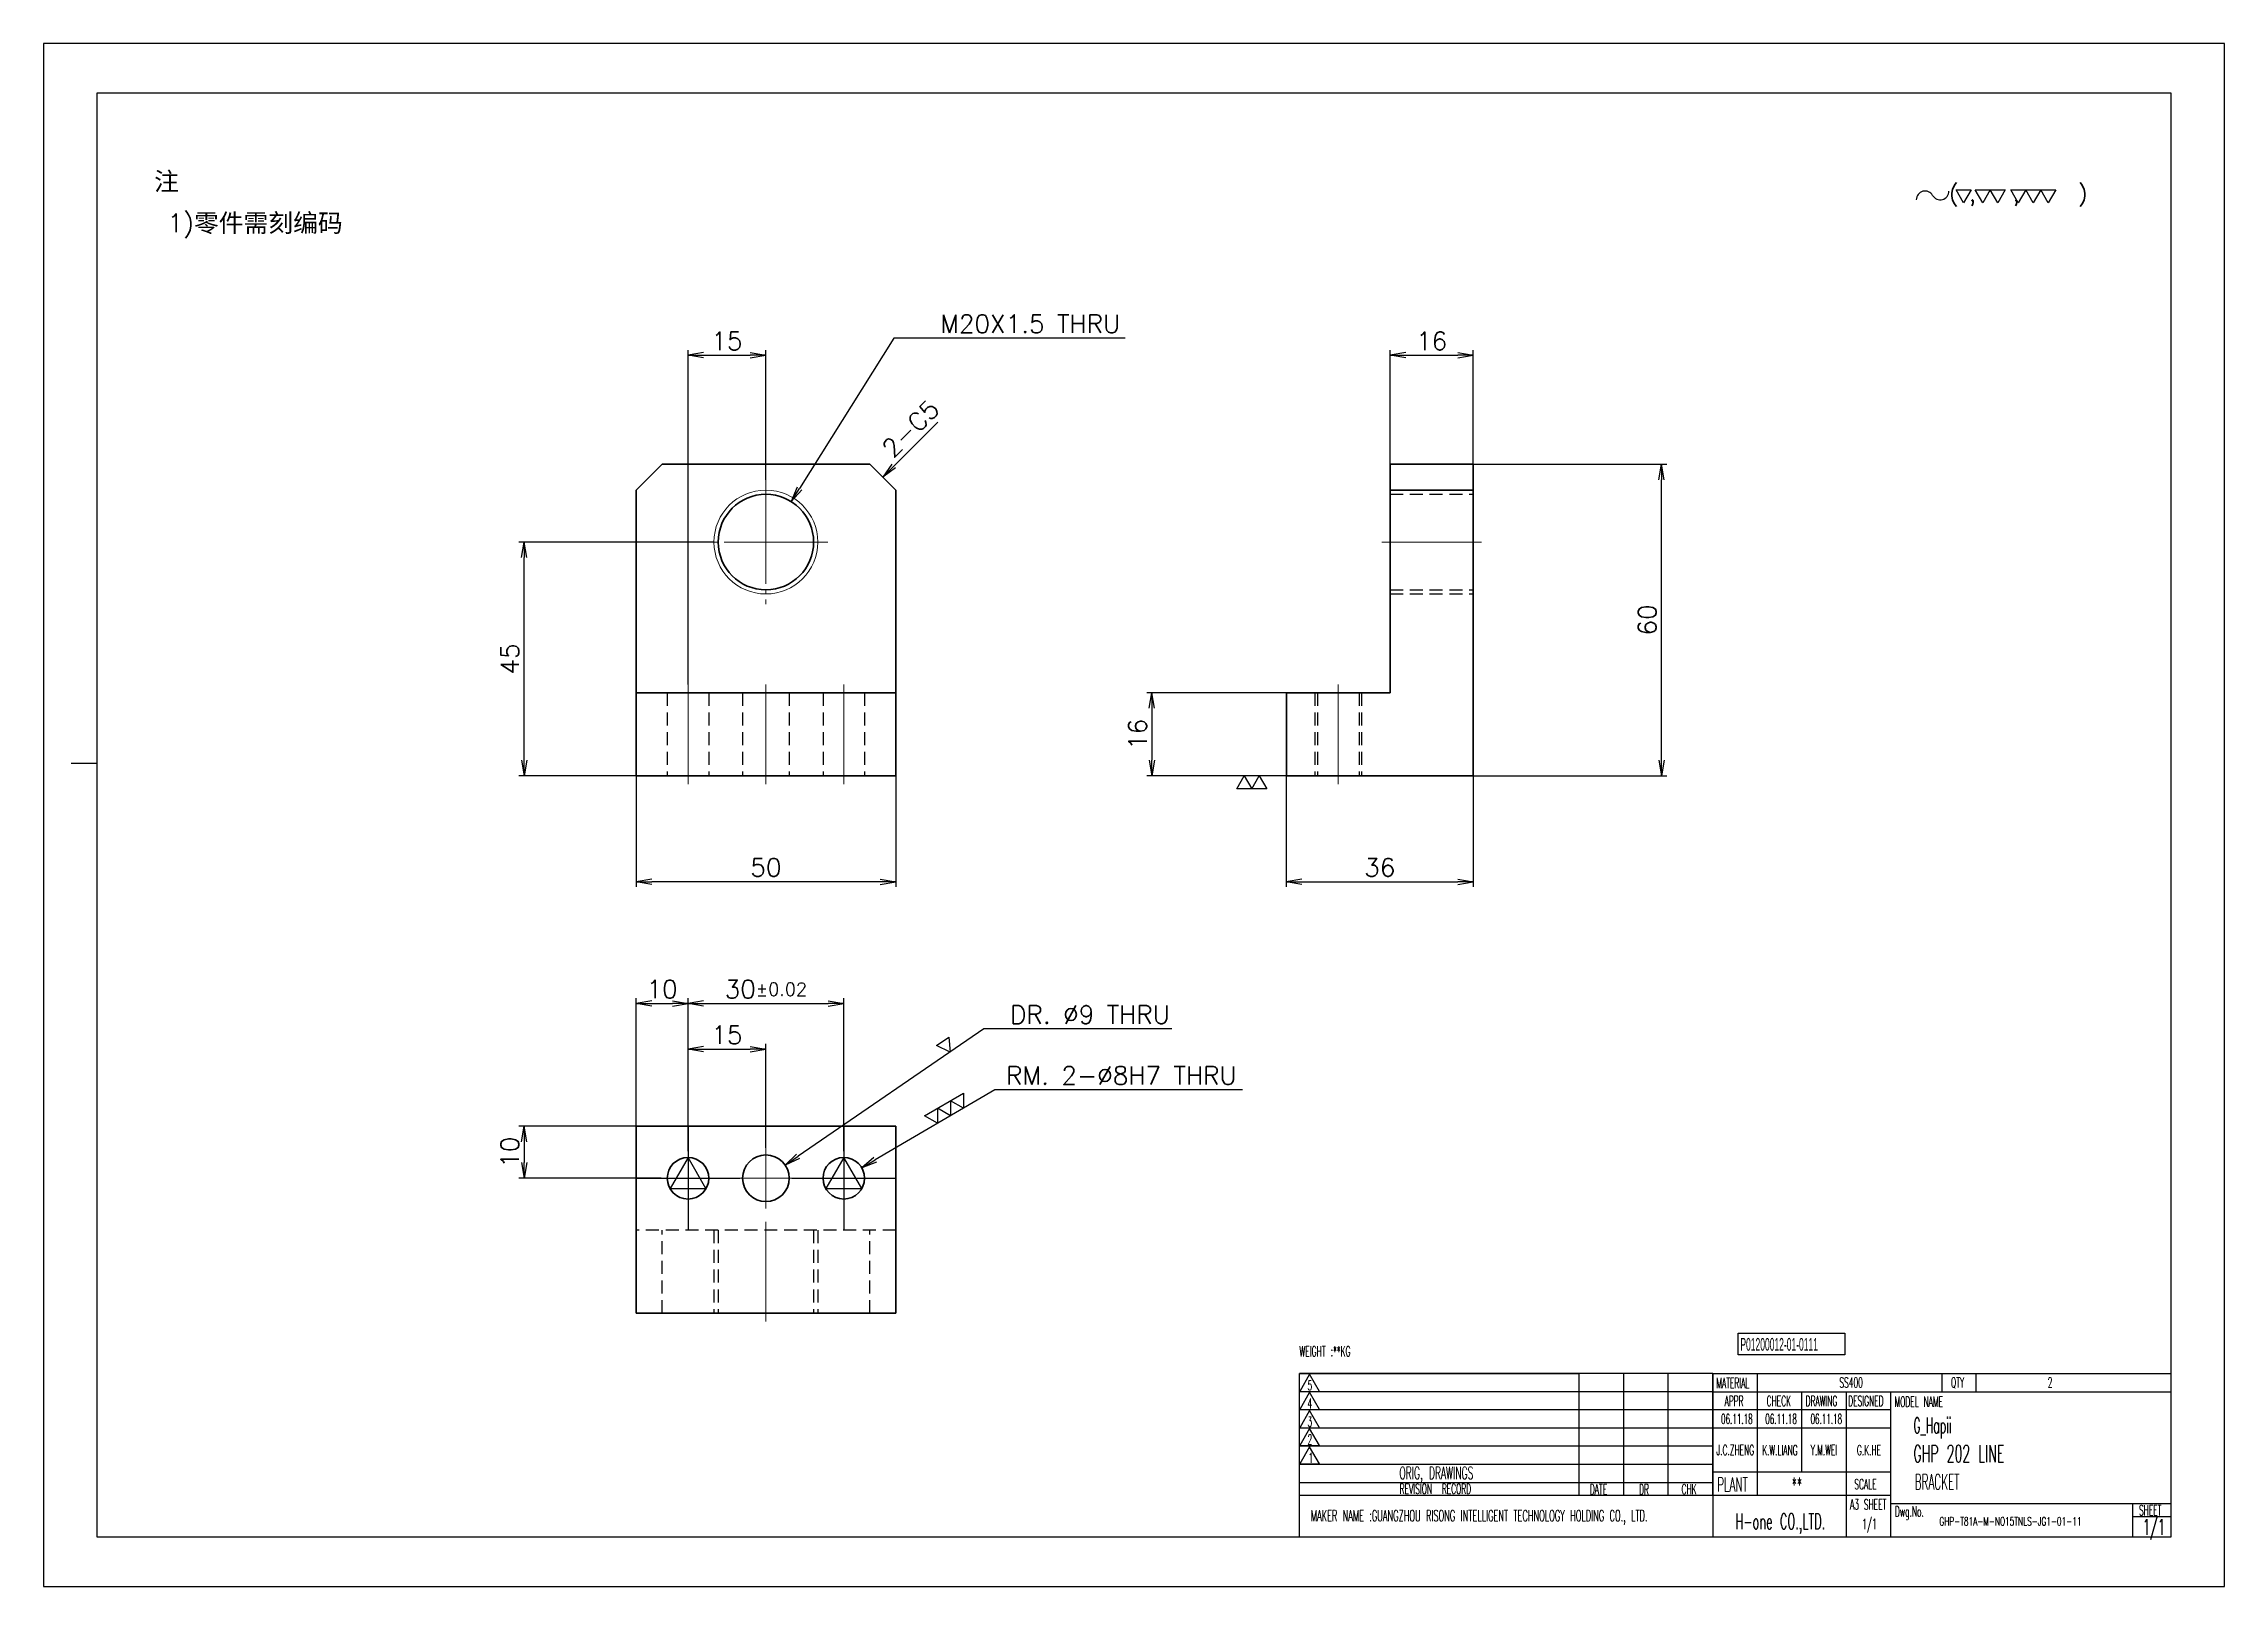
# Model space of a CAD drawing. Header units: millimetres. Extents: x -10155 to 20189, y -25550 to -22580.
# Drawn here: x 7624.3 to 8044.3, y -25547.5 to -25250.5 of the extents above; entities that cross this region are included whole.
import ezdxf
from ezdxf.enums import TextEntityAlignment as Align

# ---------------------------------------------------------------- set-up
doc = ezdxf.new("R2010")
doc.units = ezdxf.units.MM
doc.linetypes.add('CENTER-HOKUTO', pattern=[23, 20, -1, 1, -1])
doc.linetypes.add('HIDDEN-HOKUTO', pattern=[3.8, 2.5, -1.3])
doc.layers.add('AM_7', color=2, linetype='CENTER-HOKUTO', lineweight=30)
doc.layers.add('AM_HID', color=1, linetype='HIDDEN-HOKUTO', lineweight=25)
doc.layers.add('title_frame', color=7, linetype='Continuous')
doc.layers.add('word_dim', color=253, linetype='Continuous')
doc.styles.add('MX_NOTE_STANDARD', font='txt.shx', dxfattribs={"bigfont": 'bigfont.shx'})
doc.styles.get("Standard").update_dxf_attribs({"font": 'romans.shx', "bigfont": 'bigfont.shx'})
doc.dimstyles.new('RS1-1', dxfattribs={"dimtxt": 3.5, "dimasz": 3, "dimexe": 1, "dimexo": 0, "dimgap": 1, "dimtad": 3, "dimdsep": 46, "dimtxsty": 'Standard', "dimblk1": 'OPEN', "dimblk2": 'OPEN', "dimsah": 1, "dimcen": 0, "dimclrd": 256, "dimclre": 256, "dimclrt": 3, "dimazin": 2, "dimtfac": 1, "dimtmove": 0, "dimatfit": 3, "dimldrblk": 'OPEN', "dimfxl": 0, "dimtolj": 1, "dimtzin": 0, "dimarcsym": 0})

msp = doc.modelspace()

# ---------------------------------------------------------------- texts
at = {"ltscale": 2, "char_height": 3.5, "attachment_point": 1}
for s, insert, width in [('{\\fSimSun|b0|i0|c134|p2;\\C3;注}', (7645.605, -25275.292), 10.36469), ('{\\Fromans,bigfont|c134;\\C3;1)\\fSimSun|b0|i0|c134|p2;零件需刻编码}', (7648.17, -25283.3), 96.90613)]:
    msp.add_mtext(s, dxfattribs=dict(at, insert=insert, width=width))
at = {"linetype": 'Continuous', "insert": (7984.465, -25517.053), "char_height": 3, "width": 50.9, "attachment_point": 4}
msp.add_mtext('{\\W0.5;\\C3;G_Hapii }', dxfattribs=at)
at = {"color": 3, "linetype": 'Continuous', "insert": (7989.421, -25534.21), "char_height": 1.6, "width": 37.13137, "attachment_point": 1}
msp.add_mtext('{\\W0.65;GHP-T81A-M-NO15TNLS-JG1-01-11}', dxfattribs=at)
at = {"layer": 'title_frame', "color": 3, "style": 'MX_NOTE_STANDARD'}
for s, height, width, p in [('WEIGHT :**KG ', 1.96, 0.545, (7866.187, -25503.257)), ('SS400', 1.9728, 0.5341, (7970.161, -25509.274)), ('2', 1.973, 0.5341, (8010.289, -25509.274)), ('06.11.18', 1.9, 0.5341, (7947.375, -25516.249)), ('06.11.18', 1.9, 0.5341, (7955.887, -25516.249)), ('06.11.18', 1.9, 0.5341, (7964.604, -25516.249)), ('GHP 202 LINE', 3.3, 0.5341, (7984.427, -25523.622)), ('**', 2.74, 0.5341, (7960.981, -25529.303)), ('BRACKET', 2.94, 0.5, (7984.675, -25528.886)), ('A3 SHEET', 1.9728, 0.5341, (7972.218, -25532.749)), ('H-one CO.,LTD.', 3, 0.5341, (7950.144, -25536.523)), ('1/1', 1.9728, 0.5341, (7974.569, -25536.504)), ('1/1', 3, 0.5341, (8028.595, -25537.597))]:
    msp.add_text(s, height=height, dxfattribs=dict(at, width=width)).set_placement(p)
at = {"layer": 'title_frame', "color": 3, "style": 'MX_NOTE_STANDARD', "width": 0.5341}
for s, p in [('J.C.ZHENG', (7950.12, -25522.866)), ('K.W.LIANG', (7958.715, -25522.888)), ('Y.M.WEI', (7967.195, -25522.884)), ('G.K.HE', (7975.865, -25522.888))]:
    msp.add_text(s, height=1.9728, dxfattribs=at).set_placement(p, align=Align.BOTTOM_CENTER)
at = {"layer": 'title_frame', "color": 3, "insert": (7951.098, -25499.718), "char_height": 2.45, "width": 4.1107, "attachment_point": 1, "style": 'MX_NOTE_STANDARD'}
msp.add_mtext('{\\f3 of 9 Barcode|b0|i0|c0|p82;\\W0.5;P01200012-01-0111}', dxfattribs=at)
at = {"layer": 'word_dim', "color": 3, "linetype": 'Continuous', "ltscale": 2}
msp.add_text('2-C5', height=3.5, rotation=45, dxfattribs=at).set_placement((7787.92, -25330.489))

# ---------------------------------------------------------------- blocks, each defined once
blk = doc.blocks.new('A$C404331B6')
at = {"layer": 'title_frame'}
for p, q in [((0, -31.5), (0, 0)), ((0, 0), (53.9, 0)), ((79.62, 0), (0, 0)), ((53.9, -23.5), (53.9, 0)), ((62.48, -23.5), (62.48, 0)), ((62.48, -23.5), (62.48, 0)), ((71.05, -23.5), (71.05, 0)), ((71.05, -23.5), (71.05, 0)), ((79.62, 0), (79.62, -31.5)), ((79.62, 0), (167.83, 0)), ((88.2, -23.5), (88.2, 0)), ((123.73, 0), (123.73, -3.5)), ((130.3, 0), (130.3, -3.5)), ((53.9, -3.5), (0, -3.5)), ((79.62, -3.5), (0, -3.5)), ((1.98, -0.12), (0.1, -3.45)), ((0.1, -3.45), (3.86, -3.45)), ((1.98, -3.6), (0.1, -6.92)), ((3.86, -3.45), (1.98, -0.12)), ((3.86, -6.92), (1.98, -3.6)), ((79.62, -3.5), (167.83, -3.5)), ((96.78, -18.9), (96.78, -3.5)), ((105.35, -31.5), (105.35, -3.5)), ((113.92, -31.5), (113.92, -3.5)), ((53.9, -7), (0, -7)), ((79.62, -7), (0, -7)), ((0.1, -6.92), (3.86, -6.92)), ((1.98, -7.13), (0.1, -10.45)), ((3.86, -10.45), (1.98, -7.13)), ((113.92, -7), (79.62, -7)), ((53.9, -10.5), (0, -10.5)), ((79.62, -10.5), (0, -10.5)), ((0.1, -10.45), (3.86, -10.45)), ((1.98, -10.54), (0.1, -13.87)), ((3.86, -13.87), (1.98, -10.54)), ((113.92, -10.5), (79.62, -10.5)), ((53.9, -14), (0, -14)), ((79.62, -14), (0, -14)), ((0.1, -13.87), (3.86, -13.87)), ((1.98, -14.07), (0.1, -17.4)), ((3.86, -17.4), (1.98, -14.07)), ((53.9, -17.5), (0, -17.5)), ((79.62, -17.5), (0, -17.5)), ((53.9, -21), (0, -21)), ((79.62, -21), (0, -21)), ((0.1, -17.4), (3.86, -17.4)), ((79.62, -18.9), (113.92, -18.9)), ((79.62, -23.5), (0, -23.5)), ((113.92, -23.5), (79.62, -23.5)), ((113.92, -25), (167.83, -25)), ((160.48, -25), (160.48, -31.5)), ((160.48, -27.5), (167.83, -27.5)), ((167.83, -31.5), (0, -31.5))]:
    blk.add_line(p, q, dxfattribs=at)
at = {"layer": 'title_frame', "color": 3, "style": 'MX_NOTE_STANDARD', "width": 0.5341}
for s, height, p in [('5', 1.92, (1.59, -3.22)), ('MATERIAL', 1.973, (80.3, -2.79)), ('QTY', 1.973, (125.5, -2.7)), ('4', 1.92, (1.59, -6.7)), ('3', 1.92, (1.59, -10.23)), ('APPR', 1.973, (81.89, -6.26)), ('CHECK', 1.973, (89.99, -6.26)), ('DRAWING', 1.973, (97.51, -6.26)), ('DESIGNED', 1.973, (105.7, -6.26)), ('MODEL NAME', 1.973, (114.63, -6.41)), ('2', 1.92, (1.59, -13.64)), ('1', 1.92, (1.78, -17.17)), ('ORIG, DRAWINGS', 2.4112, (19.27, -20.34)), ('PLANT', 2.74, (80.46, -22.73)), ('SCALE', 1.973, (106.88, -22.28)), ('REVISION  RECORD', 1.9728, (19.32, -23.18)), ('DATE', 1.973, (55.94, -23.26)), ('DR', 1.973, (65.43, -23.27)), ('CHK', 1.973, (73.61, -23.23)), ('MAKER NAME :GUANGZHOU RISONG INTELLIGENT TECHNOLOGY HOLDING CO., LTD.', 2.16, (2.22, -28.43)), ('Dwg.No.', 1.973, (114.71, -27.52)), ('SHEET', 1.973, (161.71, -27.29))]:
    blk.add_text(s, height=height, dxfattribs=at).set_placement(p)
blk = doc.blocks.new('shiage0')
at = {"layer": 'word_dim', "color": 3, "linetype": 'Continuous'}
for centre, start, end in [((1.69, 0), 30, 180), ((4.61, 1.69), 210, 0)]:
    blk.add_arc(centre, 1.69, start, end, dxfattribs=at)
blk = doc.blocks.new('10')
at = {"layer": 'title_frame', "color": 3, "linetype": 'Continuous'}
for points in [[(9.63, 2.65), (8.18, 5.15), (11.07, 5.15)], [(13.31, 2.65), (11.86, 5.15), (17.64, 5.15), (16.2, 2.65), (14.75, 5.15)], [(20.17, 2.65), (18.73, 5.15), (27.4, 5.15), (25.95, 2.65), (24.51, 5.15), (23.06, 2.65), (21.62, 5.15)]]:
    blk.add_lwpolyline(points, close=True, dxfattribs=at)
blk.add_blockref('shiage0', (0.52, 3.24), dxfattribs=at)
blk.add_text('( ,   ,     )', height=3, dxfattribs=at).set_placement((6.84, 2.97))
blk = doc.blocks.new('_Open')
at = {"color": 0, "lineweight": -2}
for p, q in [((-1, 0.17), (0, 0)), ((-1, -0.17), (0, 0)), ((0, 0), (-1, 0))]:
    blk.add_line(p, q, dxfattribs=at)
blk = doc.blocks.new('*D471')
at = {"layer": 'DEFPOINTS', "color": 0, "linetype": 'Continuous', "ltscale": 2}
for p in [(7863.65, -25391.49), (7899.65, -25391.49), (7899.65, -25411.88)]:
    blk.add_point(p, dxfattribs=at)
at = {"layer": 'word_dim', "linetype": 'Continuous', "lineweight": -2, "ltscale": 2}
for p, q in [((7863.65, -25391.49), (7863.65, -25412.88)), ((7899.65, -25391.49), (7899.65, -25412.88)), ((7866.65, -25411.88), (7896.65, -25411.88))]:
    blk.add_line(p, q, dxfattribs=at)
at = {"layer": 'word_dim', "linetype": 'Continuous', "lineweight": -2, "ltscale": 2, "xscale": 3, "yscale": 3, "zscale": 3, "rotation": 180}
blk.add_blockref('_Open', (7863.65, -25411.88), dxfattribs=at)
at = {"layer": 'word_dim', "linetype": 'Continuous', "lineweight": -2, "ltscale": 2, "xscale": 3, "yscale": 3, "zscale": 3}
blk.add_blockref('_Open', (7899.65, -25411.88), dxfattribs=at)
at = {"layer": 'word_dim', "color": 3, "linetype": 'Continuous', "ltscale": 2, "insert": (7881.65, -25409.13), "char_height": 3.5, "attachment_point": 5}
blk.add_mtext('\\A1;36', dxfattribs=at)
blk = doc.blocks.new('*D472')
at = {"layer": 'DEFPOINTS', "color": 0, "linetype": 'Continuous', "ltscale": 2}
for p in [(7899.65, -25331.49), (7935.91, -25331.49), (7899.65, -25391.49)]:
    blk.add_point(p, dxfattribs=at)
at = {"layer": 'word_dim', "linetype": 'Continuous', "lineweight": -2, "ltscale": 2}
for p, q in [((7899.65, -25331.49), (7936.91, -25331.49)), ((7935.91, -25388.49), (7935.91, -25334.49)), ((7899.65, -25391.49), (7936.91, -25391.49))]:
    blk.add_line(p, q, dxfattribs=at)
at = {"layer": 'word_dim', "linetype": 'Continuous', "lineweight": -2, "ltscale": 2, "xscale": 3, "yscale": 3, "zscale": 3}
for p, rotation in [((7935.91, -25331.49), 90), ((7935.91, -25391.49), 270)]:
    blk.add_blockref('_Open', p, dxfattribs=dict(at, rotation=rotation))
at = {"layer": 'word_dim', "color": 3, "linetype": 'Continuous', "ltscale": 2, "insert": (7933.16, -25361.49), "char_height": 3.5, "attachment_point": 5, "rotation": 90}
blk.add_mtext('\\A1;60', dxfattribs=at)
blk = doc.blocks.new('*D473')
at = {"layer": 'DEFPOINTS', "color": 0, "linetype": 'Continuous', "ltscale": 2}
for p in [(7863.65, -25375.49), (7837.76, -25391.49), (7863.65, -25391.49)]:
    blk.add_point(p, dxfattribs=at)
at = {"layer": 'word_dim', "linetype": 'Continuous', "lineweight": -2, "ltscale": 2}
for p, q in [((7863.65, -25375.49), (7836.76, -25375.49)), ((7837.76, -25378.49), (7837.76, -25388.49)), ((7863.65, -25391.49), (7836.76, -25391.49))]:
    blk.add_line(p, q, dxfattribs=at)
at = {"layer": 'word_dim', "linetype": 'Continuous', "lineweight": -2, "ltscale": 2, "xscale": 3, "yscale": 3, "zscale": 3}
for p, rotation in [((7837.76, -25375.49), 90), ((7837.76, -25391.49), 270)]:
    blk.add_blockref('_Open', p, dxfattribs=dict(at, rotation=rotation))
at = {"layer": 'word_dim', "color": 3, "linetype": 'Continuous', "ltscale": 2, "insert": (7835.01, -25383.49), "char_height": 3.5, "attachment_point": 5, "rotation": 90}
blk.add_mtext('\\A1;16', dxfattribs=at)
blk = doc.blocks.new('*D474')
at = {"layer": 'DEFPOINTS', "color": 0, "linetype": 'Continuous', "ltscale": 2}
for p in [(7899.65, -25310.53), (7883.65, -25333.99), (7899.65, -25333.99)]:
    blk.add_point(p, dxfattribs=at)
at = {"layer": 'word_dim', "linetype": 'Continuous', "lineweight": -2, "ltscale": 2}
for p, q in [((7883.65, -25333.99), (7883.65, -25309.53)), ((7886.65, -25310.53), (7896.65, -25310.53)), ((7899.65, -25333.99), (7899.65, -25309.53))]:
    blk.add_line(p, q, dxfattribs=at)
at = {"layer": 'word_dim', "linetype": 'Continuous', "lineweight": -2, "ltscale": 2, "xscale": 3, "yscale": 3, "zscale": 3, "rotation": 180}
blk.add_blockref('_Open', (7883.65, -25310.53), dxfattribs=at)
at = {"layer": 'word_dim', "linetype": 'Continuous', "lineweight": -2, "ltscale": 2, "xscale": 3, "yscale": 3, "zscale": 3}
blk.add_blockref('_Open', (7899.65, -25310.53), dxfattribs=at)
at = {"layer": 'word_dim', "color": 3, "linetype": 'Continuous', "ltscale": 2, "insert": (7891.65, -25307.78), "char_height": 3.5, "attachment_point": 5}
blk.add_mtext('\\A1;16', dxfattribs=at)
blk = doc.blocks.new('*D475')
at = {"layer": 'DEFPOINTS', "color": 0, "linetype": 'Continuous', "ltscale": 2}
for p in [(7738.42, -25391.49), (7788.42, -25391.49), (7738.42, -25411.88)]:
    blk.add_point(p, dxfattribs=at)
at = {"layer": 'word_dim', "linetype": 'Continuous', "lineweight": -2, "ltscale": 2}
for p, q in [((7738.42, -25391.49), (7738.42, -25412.88)), ((7788.42, -25391.49), (7788.42, -25412.88)), ((7785.42, -25411.88), (7741.42, -25411.88))]:
    blk.add_line(p, q, dxfattribs=at)
at = {"layer": 'word_dim', "linetype": 'Continuous', "lineweight": -2, "ltscale": 2, "xscale": 3, "yscale": 3, "zscale": 3, "rotation": 180}
blk.add_blockref('_Open', (7738.42, -25411.88), dxfattribs=at)
at = {"layer": 'word_dim', "linetype": 'Continuous', "lineweight": -2, "ltscale": 2, "xscale": 3, "yscale": 3, "zscale": 3}
blk.add_blockref('_Open', (7788.42, -25411.88), dxfattribs=at)
at = {"layer": 'word_dim', "color": 3, "linetype": 'Continuous', "ltscale": 2, "insert": (7763.42, -25409.13), "char_height": 3.5, "attachment_point": 5}
blk.add_mtext('\\A1;50', dxfattribs=at)
blk = doc.blocks.new('*D476')
at = {"layer": 'DEFPOINTS', "color": 0, "linetype": 'Continuous', "ltscale": 2}
for p in [(7748.42, -25435.32), (7738.42, -25458.96), (7748.42, -25463.76)]:
    blk.add_point(p, dxfattribs=at)
at = {"layer": 'word_dim', "linetype": 'Continuous', "lineweight": -2, "ltscale": 2}
for p, q in [((7738.42, -25458.96), (7738.42, -25434.32)), ((7748.42, -25463.76), (7748.42, -25434.32)), ((7741.42, -25435.32), (7745.42, -25435.32))]:
    blk.add_line(p, q, dxfattribs=at)
at = {"layer": 'word_dim', "linetype": 'Continuous', "lineweight": -2, "ltscale": 2, "xscale": 3, "yscale": 3, "zscale": 3, "rotation": 180}
blk.add_blockref('_Open', (7738.42, -25435.32), dxfattribs=at)
at = {"layer": 'word_dim', "linetype": 'Continuous', "lineweight": -2, "ltscale": 2, "xscale": 3, "yscale": 3, "zscale": 3}
blk.add_blockref('_Open', (7748.42, -25435.32), dxfattribs=at)
at = {"layer": 'word_dim', "color": 3, "linetype": 'Continuous', "ltscale": 2, "insert": (7743.42, -25432.57), "char_height": 3.5, "attachment_point": 5}
blk.add_mtext('\\A1;10', dxfattribs=at)
blk = doc.blocks.new('*D477')
at = {"layer": 'DEFPOINTS', "color": 0, "linetype": 'Continuous', "ltscale": 2}
for p in [(7778.42, -25435.32), (7748.42, -25463.76), (7778.42, -25463.76)]:
    blk.add_point(p, dxfattribs=at)
at = {"layer": 'word_dim', "linetype": 'Continuous', "lineweight": -2, "ltscale": 2}
for p, q in [((7748.42, -25463.76), (7748.42, -25434.32)), ((7778.42, -25463.76), (7778.42, -25434.32)), ((7751.42, -25435.32), (7775.42, -25435.32))]:
    blk.add_line(p, q, dxfattribs=at)
at = {"layer": 'word_dim', "linetype": 'Continuous', "lineweight": -2, "ltscale": 2, "xscale": 3, "yscale": 3, "zscale": 3, "rotation": 180}
blk.add_blockref('_Open', (7748.42, -25435.32), dxfattribs=at)
at = {"layer": 'word_dim', "linetype": 'Continuous', "lineweight": -2, "ltscale": 2, "xscale": 3, "yscale": 3, "zscale": 3}
blk.add_blockref('_Open', (7778.42, -25435.32), dxfattribs=at)
at = {"layer": 'word_dim', "color": 3, "linetype": 'Continuous', "ltscale": 2, "insert": (7763.42, -25432.57), "char_height": 3.5, "attachment_point": 5}
blk.add_mtext('\\A1;30{\\H0.715x;%%p0.02}', dxfattribs=at)
blk = doc.blocks.new('*D478')
at = {"layer": 'DEFPOINTS', "color": 0, "linetype": 'Continuous', "ltscale": 2}
for p in [(7763.42, -25444.12), (7748.42, -25463.76), (7763.42, -25463.11)]:
    blk.add_point(p, dxfattribs=at)
at = {"layer": 'word_dim', "linetype": 'Continuous', "lineweight": -2, "ltscale": 2}
for p, q in [((7748.42, -25463.76), (7748.42, -25443.12)), ((7763.42, -25463.11), (7763.42, -25443.12)), ((7751.42, -25444.12), (7760.42, -25444.12))]:
    blk.add_line(p, q, dxfattribs=at)
at = {"layer": 'word_dim', "linetype": 'Continuous', "lineweight": -2, "ltscale": 2, "xscale": 3, "yscale": 3, "zscale": 3, "rotation": 180}
blk.add_blockref('_Open', (7748.42, -25444.12), dxfattribs=at)
at = {"layer": 'word_dim', "linetype": 'Continuous', "lineweight": -2, "ltscale": 2, "xscale": 3, "yscale": 3, "zscale": 3}
blk.add_blockref('_Open', (7763.42, -25444.12), dxfattribs=at)
at = {"layer": 'word_dim', "color": 3, "linetype": 'Continuous', "ltscale": 2, "insert": (7755.92, -25441.37), "char_height": 3.5, "attachment_point": 5}
blk.add_mtext('\\A1;15', dxfattribs=at)
blk = doc.blocks.new('*D479')
at = {"layer": 'DEFPOINTS', "color": 0, "linetype": 'Continuous', "ltscale": 2}
for p in [(7738.42, -25458.96), (7716.86, -25468.96), (7743.22, -25468.96)]:
    blk.add_point(p, dxfattribs=at)
at = {"layer": 'word_dim', "linetype": 'Continuous', "lineweight": -2, "ltscale": 2}
for p, q in [((7738.42, -25458.96), (7715.86, -25458.96)), ((7716.86, -25461.96), (7716.86, -25465.96)), ((7743.22, -25468.96), (7715.86, -25468.96))]:
    blk.add_line(p, q, dxfattribs=at)
at = {"layer": 'word_dim', "linetype": 'Continuous', "lineweight": -2, "ltscale": 2, "xscale": 3, "yscale": 3, "zscale": 3}
for p, rotation in [((7716.86, -25458.96), 90), ((7716.86, -25468.96), 270)]:
    blk.add_blockref('_Open', p, dxfattribs=dict(at, rotation=rotation))
at = {"layer": 'word_dim', "color": 3, "linetype": 'Continuous', "ltscale": 2, "insert": (7714.11, -25463.96), "char_height": 3.5, "attachment_point": 5, "rotation": 90}
blk.add_mtext('\\A1;10', dxfattribs=at)
blk = doc.blocks.new('MARK_8PIN')
at = {"color": 3, "linetype": 'Continuous'}
blk.add_lwpolyline([(0, 4), (-3.46, -2), (3.46, -2)], close=True, dxfattribs=at)
blk.add_circle((0, 0), 4, dxfattribs=at)
blk = doc.blocks.new('MARK_CENTER')
at = {"color": 2, "linetype": 'CENTER-HOKUTO'}
for p, q in [((0, 10), (0, -10)), ((-10, 0), (10, 0))]:
    blk.add_line(p, q, dxfattribs=at)
blk = doc.blocks.new('*D480')
at = {"layer": 'DEFPOINTS', "color": 0, "linetype": 'Continuous', "ltscale": 2}
for p in [(7781.87, -25466.94), (7774.97, -25470.98)]:
    blk.add_point(p, dxfattribs=at)
at = {"layer": 'word_dim', "linetype": 'Continuous', "lineweight": -2, "ltscale": 2}
for p, q in [((7807.53, -25451.93), (7784.46, -25465.43)), ((7855.23, -25451.93), (7807.53, -25451.93))]:
    blk.add_line(p, q, dxfattribs=at)
at = {"layer": 'word_dim', "linetype": 'Continuous', "lineweight": -2, "ltscale": 2, "xscale": 3, "yscale": 3, "zscale": 3, "rotation": 210.3285042654101}
blk.add_blockref('_Open', (7781.87, -25466.94), dxfattribs=at)
at = {"layer": 'word_dim', "color": 3, "linetype": 'Continuous', "ltscale": 2, "insert": (7831.88, -25449.18), "char_height": 3.5, "attachment_point": 5}
blk.add_mtext('\\A1;RM. 2-∅8H7 THRU', dxfattribs=at)
blk = doc.blocks.new('shiage3')
at = {"layer": 'word_dim', "color": 3, "linetype": 'Continuous'}
for p, q in [((-1.44, 2.5), (7.22, 2.5)), ((0, 0), (-1.44, 2.5)), ((1.44, 2.5), (0, 0)), ((2.89, 0), (1.44, 2.5)), ((4.33, 2.5), (2.89, 0)), ((5.77, 0), (4.33, 2.5)), ((7.22, 2.5), (5.77, 0))]:
    blk.add_line(p, q, dxfattribs=at)
blk = doc.blocks.new('*D481')
at = {"layer": 'DEFPOINTS', "color": 0, "linetype": 'Continuous', "ltscale": 2}
for p in [(7767.13, -25466.42), (7759.71, -25471.51)]:
    blk.add_point(p, dxfattribs=at)
at = {"layer": 'word_dim', "linetype": 'Continuous', "lineweight": -2, "ltscale": 2}
for p, q in [((7805.41, -25440.21), (7769.61, -25464.73)), ((7841.61, -25440.21), (7805.41, -25440.21))]:
    blk.add_line(p, q, dxfattribs=at)
at = {"layer": 'word_dim', "linetype": 'Continuous', "lineweight": -2, "ltscale": 2, "xscale": 3, "yscale": 3, "zscale": 3, "rotation": 214.4017293344239}
blk.add_blockref('_Open', (7767.13, -25466.42), dxfattribs=at)
at = {"layer": 'word_dim', "color": 3, "linetype": 'Continuous', "ltscale": 2, "insert": (7825.84, -25437.46), "char_height": 3.5, "attachment_point": 5}
blk.add_mtext('\\A1;DR. ∅9 THRU', dxfattribs=at)
blk = doc.blocks.new('shiage1')
at = {"layer": 'word_dim', "color": 3, "linetype": 'Continuous'}
for p, q in [((0, 0), (-1.44, 2.5)), ((-1.44, 2.5), (1.44, 2.5)), ((1.44, 2.5), (0, 0))]:
    blk.add_line(p, q, dxfattribs=at)
blk = doc.blocks.new('*D482')
at = {"layer": 'DEFPOINTS', "color": 0, "linetype": 'Continuous', "ltscale": 2}
for p in [(7763.42, -25310.53), (7763.42, -25334.54), (7748.42, -25373.89)]:
    blk.add_point(p, dxfattribs=at)
at = {"layer": 'word_dim', "linetype": 'Continuous', "lineweight": -2, "ltscale": 2}
for p, q in [((7748.42, -25373.89), (7748.42, -25309.53)), ((7751.42, -25310.53), (7760.42, -25310.53)), ((7763.42, -25334.54), (7763.42, -25309.53))]:
    blk.add_line(p, q, dxfattribs=at)
at = {"layer": 'word_dim', "linetype": 'Continuous', "lineweight": -2, "ltscale": 2, "xscale": 3, "yscale": 3, "zscale": 3, "rotation": 180}
blk.add_blockref('_Open', (7748.42, -25310.53), dxfattribs=at)
at = {"layer": 'word_dim', "linetype": 'Continuous', "lineweight": -2, "ltscale": 2, "xscale": 3, "yscale": 3, "zscale": 3}
blk.add_blockref('_Open', (7763.42, -25310.53), dxfattribs=at)
at = {"layer": 'word_dim', "color": 3, "linetype": 'Continuous', "ltscale": 2, "insert": (7755.92, -25307.78), "char_height": 3.5, "attachment_point": 5}
blk.add_mtext('\\A1;15', dxfattribs=at)
blk = doc.blocks.new('*D483')
at = {"layer": 'DEFPOINTS', "color": 0, "linetype": 'Continuous', "ltscale": 2}
for p in [(7716.86, -25346.49), (7753.42, -25346.49), (7738.42, -25391.49)]:
    blk.add_point(p, dxfattribs=at)
at = {"layer": 'word_dim', "linetype": 'Continuous', "lineweight": -2, "ltscale": 2}
for p, q in [((7753.42, -25346.49), (7715.86, -25346.49)), ((7716.86, -25388.49), (7716.86, -25349.49)), ((7738.42, -25391.49), (7715.86, -25391.49))]:
    blk.add_line(p, q, dxfattribs=at)
at = {"layer": 'word_dim', "linetype": 'Continuous', "lineweight": -2, "ltscale": 2, "xscale": 3, "yscale": 3, "zscale": 3}
for p, rotation in [((7716.86, -25346.49), 90), ((7716.86, -25391.49), 270)]:
    blk.add_blockref('_Open', p, dxfattribs=dict(at, rotation=rotation))
at = {"layer": 'word_dim', "color": 3, "linetype": 'Continuous', "ltscale": 2, "insert": (7714.11, -25368.99), "char_height": 3.5, "attachment_point": 5, "rotation": 90}
blk.add_mtext('\\A1;45', dxfattribs=at)
blk = doc.blocks.new('*D484')
at = {"layer": 'DEFPOINTS', "color": 0, "linetype": 'Continuous', "ltscale": 2}
for p in [(7768.3, -25338.71), (7758.54, -25354.27)]:
    blk.add_point(p, dxfattribs=at)
at = {"layer": 'word_dim', "linetype": 'Continuous', "lineweight": -2, "ltscale": 2}
for p, q in [((7788.06, -25307.23), (7769.9, -25336.17)), ((7832.62, -25307.23), (7788.06, -25307.23))]:
    blk.add_line(p, q, dxfattribs=at)
at = {"layer": 'word_dim', "linetype": 'Continuous', "lineweight": -2, "ltscale": 2, "xscale": 3, "yscale": 3, "zscale": 3, "rotation": 237.8852268260338}
blk.add_blockref('_Open', (7768.3, -25338.71), dxfattribs=at)
at = {"layer": 'word_dim', "color": 3, "linetype": 'Continuous', "ltscale": 2, "insert": (7814.32, -25304.48), "char_height": 3.5, "attachment_point": 5}
blk.add_mtext('\\A1;M20X1.5 THRU', dxfattribs=at)

# ---------------------------------------------------------------- dimensions: what is measured, and where the dimension line sits
at = {"layer": 'word_dim', "linetype": 'Continuous', "ltscale": 2}
for p1, p2, text, picture, middle in [((7758.535, -25354.271), (7768.304, -25338.707), 'M20X1.5 THRU', '*D484', (7814.325, -25307.235)), ((7759.707, -25471.506), (7767.133, -25466.421), 'DR. <> THRU', '*D481', (7825.844, -25440.21)), ((7774.967, -25470.984), (7781.872, -25466.944), 'RM. 2-<>H7 THRU', '*D480', (7831.881, -25451.933))]:
    dim = msp.add_diameter_dim_2p(p1=p1, p2=p2, text=text, dimstyle='RS1-1', override={"dimtoh": 1, "dimtofl": 0}, dxfattribs=at)
    dim.commit()
    dim.dimension.update_dxf_attribs({"geometry": picture, "text_midpoint": middle, "dimtype": 163})
for base, p1, p2, picture, middle in [((7763.42, -25310.526), (7748.42, -25373.889), (7763.42, -25334.545), '*D482', (7755.92, -25307.776)), ((7899.654, -25310.526), (7883.654, -25333.989), (7899.654, -25333.989), '*D474', (7891.654, -25307.776)), ((7738.42, -25411.882), (7788.42, -25391.489), (7738.42, -25391.489), '*D475', (7763.42, -25409.132)), ((7899.654, -25411.882), (7863.654, -25391.489), (7899.654, -25391.489), '*D471', (7881.654, -25409.132)), ((7748.42, -25435.323), (7738.42, -25458.964), (7748.42, -25463.764), '*D476', (7743.42, -25432.573)), ((7763.42, -25444.118), (7748.42, -25463.764), (7763.42, -25463.114), '*D478', (7755.92, -25441.368))]:
    dim = msp.add_linear_dim(base=base, p1=p1, p2=p2, dimstyle='RS1-1', dxfattribs=at)
    dim.commit()
    dim.dimension.update_dxf_attribs({"geometry": picture, "text_midpoint": middle})
for base, p1, p2, picture, middle in [((7935.912, -25331.489), (7899.654, -25391.489), (7899.654, -25331.489), '*D472', (7933.162, -25361.489)), ((7716.863, -25346.489), (7738.42, -25391.489), (7753.42, -25346.489), '*D483', (7714.113, -25368.989)), ((7837.756, -25391.489), (7863.654, -25375.489), (7863.654, -25391.489), '*D473', (7835.006, -25383.489)), ((7716.863, -25468.964), (7738.42, -25458.964), (7743.219, -25468.964), '*D479', (7714.113, -25463.964))]:
    dim = msp.add_linear_dim(base=base, p1=p1, p2=p2, angle=90, dimstyle='RS1-1', dxfattribs=at)
    dim.commit()
    dim.dimension.update_dxf_attribs({"geometry": picture, "text_midpoint": middle})
dim = msp.add_linear_dim(base=(7778.42, -25435.323), p1=(7748.42, -25463.764), p2=(7778.42, -25463.764), text='<>{\\H0.715x;%%p0.02}', dimstyle='RS1-1', dxfattribs=at)
dim.commit()
dim.dimension.update_dxf_attribs({"geometry": '*D477', "text_midpoint": (7763.42, -25432.573)})

# ---------------------------------------------------------------- linework, layer by layer
at = {"color": 7, "lineweight": 35, "ltscale": 0.176777}
for p, q in [((7738.42, -25336.489), (7743.42, -25331.489)), ((7783.42, -25331.489), (7788.42, -25336.489))]:
    msp.add_line(p, q, dxfattribs=at)
at = {"color": 7, "lineweight": 35}
for p, q in [((7783.42, -25331.489), (7743.42, -25331.489)), ((7738.42, -25375.489), (7738.42, -25336.489)), ((7788.42, -25375.489), (7788.42, -25336.489)), ((7883.654, -25375.489), (7883.654, -25336.489)), ((7899.654, -25336.489), (7899.654, -25391.489)), ((7788.42, -25375.489), (7738.42, -25375.489)), ((7863.654, -25375.489), (7883.654, -25375.489)), ((7788.42, -25391.489), (7738.42, -25391.489)), ((7899.654, -25391.489), (7863.654, -25391.489)), ((7788.42, -25458.964), (7738.42, -25458.964)), ((7738.42, -25494.964), (7738.42, -25458.964)), ((7788.42, -25494.964), (7788.42, -25458.964)), ((7788.42, -25494.964), (7738.42, -25494.964))]:
    msp.add_line(p, q, dxfattribs=at)
at = {"color": 7, "lineweight": 35, "ltscale": 0.125}
for p, q in [((7883.654, -25331.489), (7883.654, -25336.489)), ((7899.654, -25331.489), (7899.654, -25336.489))]:
    msp.add_line(p, q, dxfattribs=at)
at = {"color": 7, "lineweight": 35, "ltscale": 0.4}
for p, q in [((7899.654, -25331.489), (7883.654, -25331.489)), ((7899.654, -25336.489), (7883.654, -25336.489)), ((7738.42, -25391.489), (7738.42, -25375.489)), ((7788.42, -25391.489), (7788.42, -25375.489)), ((7863.654, -25391.489), (7863.654, -25375.489))]:
    msp.add_line(p, q, dxfattribs=at)
at = {"color": 7, "lineweight": 13}
msp.add_circle((7763.42, -25346.489), 10, dxfattribs=at)
at = {"color": 7, "lineweight": 35}
for centre, radius in [((7763.42, -25346.489), 9.188), ((7763.42, -25468.964), 4.5), ((7748.42, -25468.964), 4), ((7778.42, -25468.964), 4)]:
    msp.add_circle(centre, radius, dxfattribs=at)
at = {"layer": 'AM_7', "lineweight": 13}
for p, q in [((7763.42, -25334.545), (7763.42, -25358.434)), ((7775.364, -25346.489), (7751.475, -25346.489)), ((7882.054, -25346.489), (7901.255, -25346.489)), ((7748.42, -25373.889), (7748.42, -25393.09)), ((7763.42, -25373.889), (7763.42, -25393.09)), ((7778.42, -25373.889), (7778.42, -25393.09)), ((7873.654, -25373.889), (7873.654, -25393.09)), ((7748.42, -25463.764), (7748.42, -25474.164)), ((7763.42, -25463.114), (7763.42, -25474.814)), ((7778.42, -25463.764), (7778.42, -25474.164)), ((7753.62, -25468.964), (7743.219, -25468.964)), ((7769.27, -25468.964), (7757.569, -25468.964)), ((7783.62, -25468.964), (7773.219, -25468.964)), ((7763.42, -25477.364), (7763.42, -25496.564))]:
    msp.add_line(p, q, dxfattribs=at)
at = {"layer": 'AM_HID', "color": 1}
for p, q in [((7899.654, -25336.489), (7883.654, -25336.489)), ((7883.654, -25336.489), (7899.654, -25336.489)), ((7883.654, -25337.301), (7899.654, -25337.301)), ((7883.654, -25355.677), (7899.654, -25355.677)), ((7883.654, -25356.489), (7899.654, -25356.489)), ((7744.42, -25375.489), (7744.42, -25391.489)), ((7752.42, -25375.489), (7752.42, -25391.489)), ((7758.92, -25375.489), (7758.92, -25391.489)), ((7767.92, -25375.489), (7767.92, -25391.489)), ((7774.42, -25375.489), (7774.42, -25391.489)), ((7782.42, -25375.489), (7782.42, -25391.489)), ((7869.154, -25375.489), (7869.154, -25391.489)), ((7869.654, -25375.489), (7869.654, -25391.489)), ((7869.654, -25375.489), (7869.654, -25391.489)), ((7877.654, -25375.489), (7877.654, -25391.489)), ((7877.654, -25375.489), (7877.654, -25391.489)), ((7878.154, -25375.489), (7878.154, -25391.489)), ((7788.42, -25478.964), (7738.42, -25478.964)), ((7743.42, -25494.964), (7743.42, -25478.964)), ((7753.42, -25478.964), (7753.42, -25494.964)), ((7754.232, -25478.964), (7754.232, -25494.964)), ((7772.608, -25478.964), (7772.608, -25494.964)), ((7773.42, -25478.964), (7773.42, -25494.964)), ((7783.42, -25494.964), (7783.42, -25478.964))]:
    msp.add_line(p, q, dxfattribs=at)
at = {"layer": 'title_frame'}
for p, q in [((7629.638, -25389.035), (7634.638, -25389.035)), ((7950.685, -25498.762), (7971.213, -25498.762)), ((7950.685, -25502.962), (7950.685, -25498.762)), ((7971.213, -25498.762), (7971.213, -25502.962)), ((7945.788, -25506.573), (7945.788, -25510.073)), ((7945.788, -25530.073), (7945.788, -25506.573)), ((7945.788, -25506.573), (7945.788, -25538.073)), ((7971.213, -25502.962), (7950.685, -25502.962)), ((8033.988, -25538.073), (7980.088, -25538.073)), ((8033.988, -25538.073), (7980.088, -25538.073))]:
    msp.add_line(p, q, dxfattribs=at)
at = {"layer": 'title_frame', "color": 4}
msp.add_lwpolyline([(8044.313, -25250.535), (7624.313, -25250.535), (7624.313, -25547.535), (8044.313, -25547.535)], close=True, dxfattribs=at)
at = {"layer": 'title_frame'}
msp.add_lwpolyline([(7634.638, -25259.998), (8033.988, -25259.998), (8033.988, -25538.073), (7634.638, -25538.073)], close=True, dxfattribs=at)
at = {"layer": 'word_dim', "color": 3, "linetype": 'Continuous', "ltscale": 2}
msp.add_lwpolyline([(7858.438, -25391.489), (7859.883, -25393.992), (7854.103, -25393.992), (7855.548, -25391.489), (7856.993, -25393.992)], close=True, dxfattribs=at)

# ---------------------------------------------------------------- block references
at = {"layer": 'word_dim', "linetype": 'Continuous', "ltscale": 2}
msp.add_blockref('10', (7984.456, -25283.842), dxfattribs=at)
at = {"layer": 'word_dim', "color": 3, "linetype": 'Continuous', "ltscale": 2}
for name, p, rotation in [('shiage1', (7798.893, -25444.673), 34.40172933440574), ('shiage3', (7796.496, -25458.389), 30.32850426543388)]:
    msp.add_blockref(name, p, dxfattribs=dict(at, rotation=rotation))
at = {"layer": 'word_dim', "color": 3, "linetype": 'CENTER-HOKUTO', "ltscale": 2}
for p in [(7748.42, -25468.964), (7778.42, -25468.964)]:
    msp.add_blockref('MARK_CENTER', p, dxfattribs=at)
at = {"layer": 'word_dim', "color": 3, "linetype": 'Continuous', "ltscale": 2}
for p in [(7748.42, -25468.964), (7778.42, -25468.964)]:
    msp.add_blockref('MARK_8PIN', p, dxfattribs=at)
at = {"layer": 'word_dim', "ltscale": 2}
msp.add_blockref('A$C404331B6', (7866.163, -25506.573), dxfattribs=at)

msp.set_redraw_order([(e.dxf.handle, doc.entitydb.next_handle()) for e in msp.query("TEXT MTEXT ATTDEF DIMENSION ARC_DIMENSION")])  # texts and dimensions are drawn at this point

# ---------------------------------------------------------------- leaders
at = {"layer": 'word_dim', "linetype": 'Continuous'}
msp.add_leader([(7785.92, -25333.989), (7796.526, -25323.383)], dimstyle='RS1-1', dxfattribs=at)

doc.saveas('drawing.dxf')
